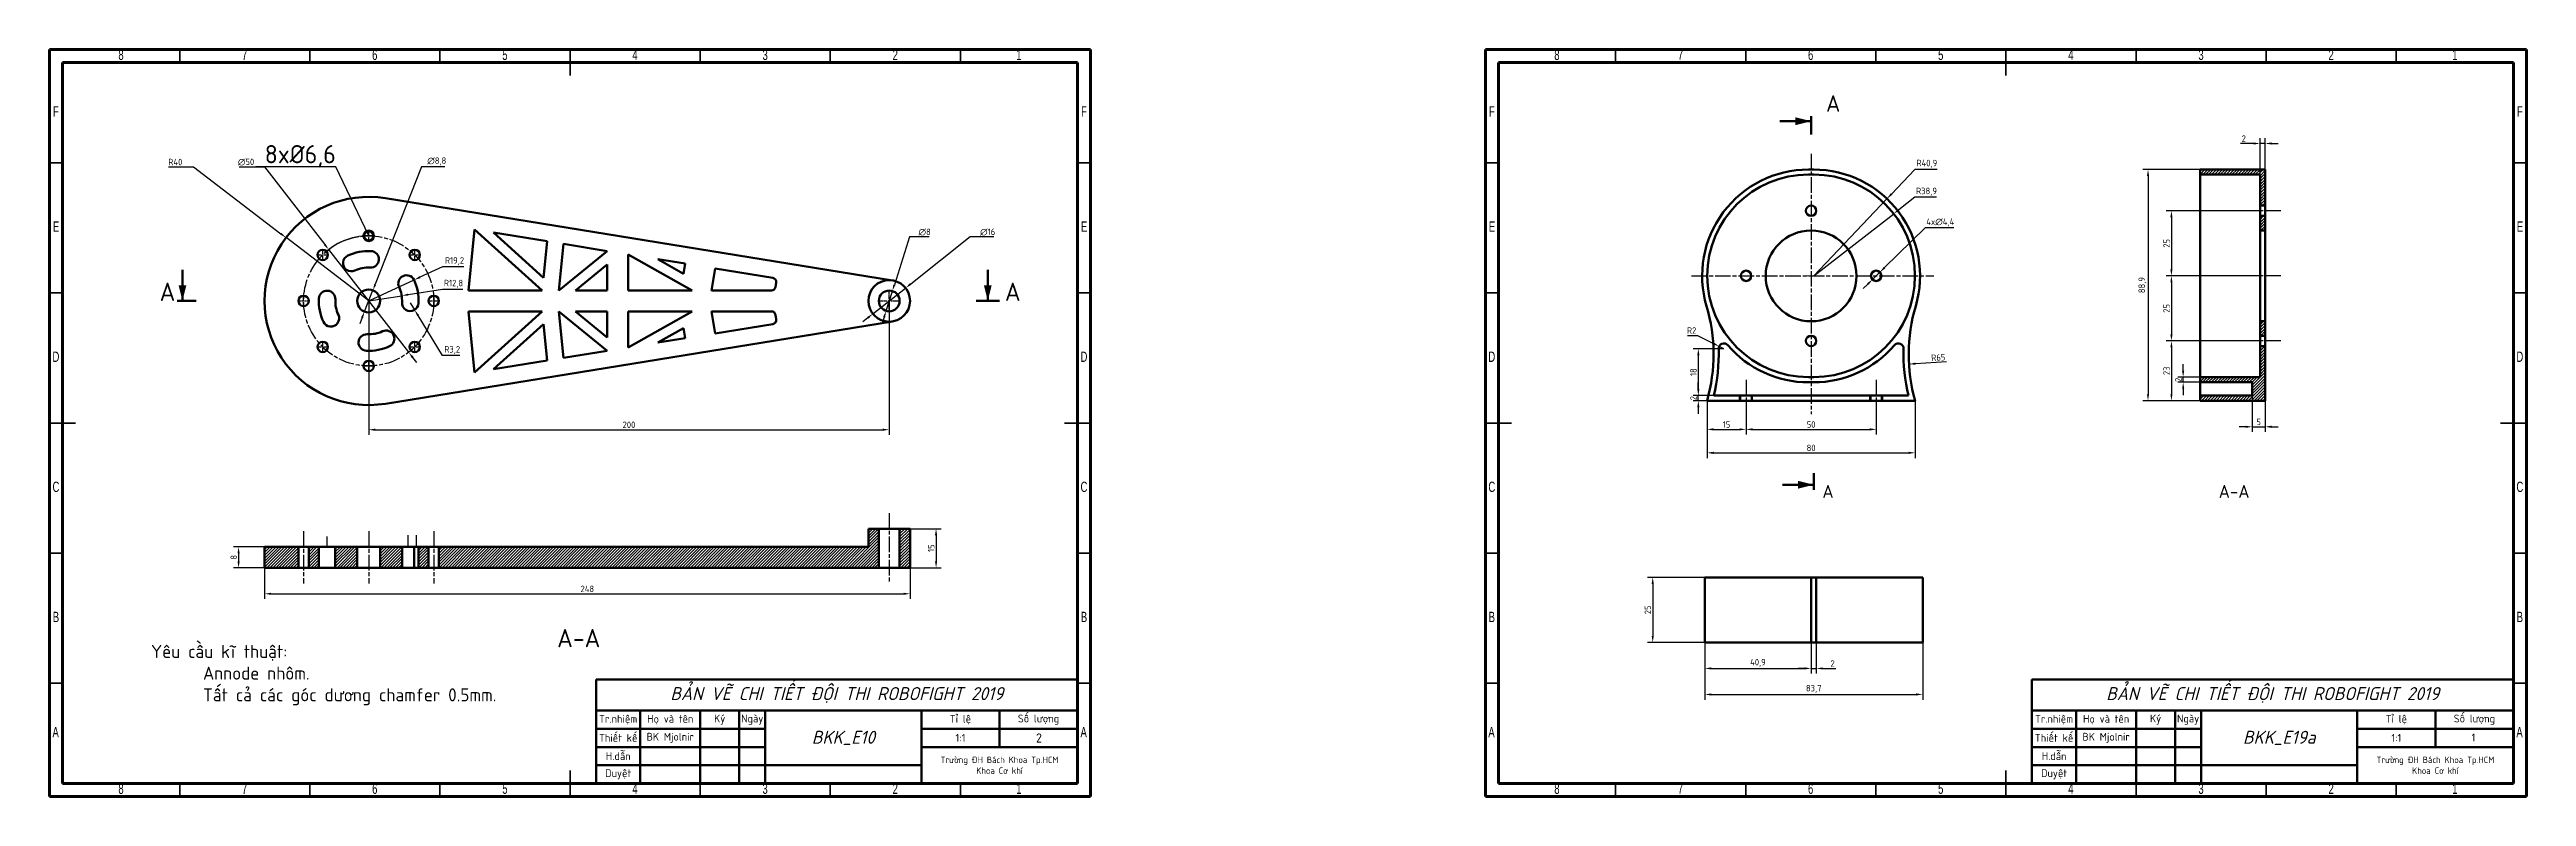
# Model space of a CAD drawing. Header units: millimetres. Extents: x -1615 to 4166, y 5 to 3174.
# Drawn here: x 999 to 1951, y 389 to 676 of the extents above; entities that cross this region are included whole.
import ezdxf
from ezdxf import colors
from ezdxf.entities.mleader import LeaderData, LeaderLine
from ezdxf.math import Vec2, Vec3

# ---------------------------------------------------------------- set-up
doc = ezdxf.new("R2010")
doc.units = ezdxf.units.MM
doc.header["$LTSCALE"] = 0.25
doc.header["$PDSIZE"] = -1
for name, pattern in [('ACAD_ISO02W100', [15, 12, -3]), ('ACAD_ISO08W100', [36, 24, -3, 6, -3]), ('CENTER2', [1.125, 0.75, -0.125, 0.125, -0.125])]:
    doc.linetypes.add(name, pattern=pattern)
doc.layers.get('0').update_dxf_attribs({"lineweight": 50})
for name, color, linetype, lineweight in [('duong tam', 2, 'ACAD_ISO08W100', 25), ('Hatch', 5, 'Continuous', 25), ('kich thuoc', 1, 'Continuous', 25), ('Net dam', 7, 'Continuous', 50), ('netdut', 6, 'ACAD_ISO02W100', 25), ('van ban', 7, 'Continuous', 25)]:
    doc.layers.add(name, color=color, linetype=linetype, lineweight=lineweight)
doc.styles.add('SLDTEXTSTYLE0', font='TXT', dxfattribs={"width": 0.686449})
doc.styles.get("Standard").update_dxf_attribs({"font": ''})
doc.styles.add('tieng viet', font='')
doc.styles.get('Standard').set_extended_font_data('TCVN 7284')
doc.styles.get('tieng viet').set_extended_font_data('TCVN 7284')
doc.dimstyles.new('Ratio 1', dxfattribs={"dimtxt": 2.5, "dimasz": 2.5, "dimexe": 2, "dimexo": 0, "dimtad": 1, "dimtoh": 1, "dimdec": 1, "dimzin": 9, "dimtxsty": 'Standard', "dimcen": 2.5, "dimazin": 0, "dimtfac": 1, "dimtdec": 1, "dimtmove": 0, "dimatfit": 3, "dimfxl": 1, "dimtzin": 1, "dimarcsym": 0})

msp = doc.modelspace()

# ---------------------------------------------------------------- texts
at = {"color": 7, "linetype": 'Continuous', "lineweight": 0, "char_height": 3.969, "attachment_point": 2, "style": 'SLDTEXTSTYLE0'}
for s, insert in [('8', (1026.839, 675.831)), ('7', (1074.339, 675.831)), ('6', (1124.339, 675.831)), ('5', (1174.339, 675.831)), ('4', (1224.339, 675.831)), ('3', (1274.339, 675.831)), ('2', (1324.339, 675.831)), ('1', (1371.839, 675.831)), ('8', (1578.545, 675.831)), ('7', (1626.045, 675.831)), ('6', (1676.045, 675.831)), ('5', (1726.045, 675.831)), ('4', (1776.045, 675.831)), ('3', (1826.045, 675.831)), ('2', (1876.045, 675.831)), ('1', (1923.545, 675.831)), ('F', (1001.837, 654.081)), ('F', (1396.837, 654.081)), ('F', (1553.542, 654.081)), ('F', (1948.542, 654.081)), ('E', (1001.887, 609.831)), ('E', (1396.887, 609.831)), ('E', (1553.592, 609.831)), ('E', (1948.592, 609.831)), ('D', (1001.832, 559.831)), ('D', (1396.832, 559.831)), ('D', (1553.537, 559.831)), ('D', (1948.537, 559.831)), ('C', (1001.838, 509.831)), ('C', (1396.838, 509.831)), ('C', (1553.543, 509.831)), ('C', (1948.543, 509.831)), ('B', (1001.85, 459.831)), ('B', (1396.85, 459.831)), ('B', (1553.555, 459.831)), ('B', (1948.555, 459.831)), ('A', (1001.719, 415.581)), ('A', (1396.719, 415.581)), ('A', (1553.424, 415.581)), ('A', (1948.424, 415.581)), ('8', (1026.839, 393.831)), ('7', (1074.339, 393.831)), ('6', (1124.339, 393.831)), ('5', (1174.339, 393.831)), ('4', (1224.339, 393.831)), ('3', (1274.339, 393.831)), ('2', (1324.339, 393.831)), ('1', (1371.839, 393.831)), ('8', (1578.545, 393.831)), ('7', (1626.045, 393.831)), ('6', (1676.045, 393.831)), ('5', (1726.045, 393.831)), ('4', (1776.045, 393.831)), ('3', (1826.045, 393.831)), ('2', (1876.045, 393.831)), ('1', (1923.545, 393.831))]:
    msp.add_mtext(s, dxfattribs=dict(at, insert=insert))
at = {"layer": 'Net dam', "attachment_point": 1, "style": 'tieng viet'}
for insert, char_height in [((1681.967, 658.346), 6.35), ((1366.469, 586.286), 7), ((1680.566, 508.597), 5)]:
    msp.add_mtext('A', dxfattribs=dict(at, insert=insert, char_height=char_height))
at = {"layer": 'van ban', "insert": (1041.686, 586.286), "char_height": 7, "attachment_point": 1, "style": 'tieng viet'}
msp.add_mtext('A', dxfattribs=at)
at = {"layer": 'van ban', "attachment_point": 1}
for s, width, insert, char_height in [('A-A', 38.25385, (1832.847, 508.597), 5), ('Yêu cầu kĩ thuật:\\P^IAnnode nhôm.\\P^ITất cả các góc dương chamfer 0.5mm.^I', 154.33451, (1038.372, 447.087), 5), ('A-A', 66.52979, (1194.429, 453.215), 7), ('2', 30, (1378.399, 413.094), 3.5), ('1', 30, (1930.003, 413.028), 3)]:
    msp.add_mtext_dynamic_manual_height_columns(s, width=width, gutter_width=17.5, heights=[0], dxfattribs=dict(at, insert=insert, char_height=char_height))
at = {"layer": 'van ban', "attachment_point": 5, "style": 'tieng viet'}
for s, width, insert, char_height in [('{\\fTCVN 7284|b0|i1|c0|p34;BẢN VẼ CHI TIẾT ĐỘI THI ROBOFIGHT 2019}', 185, (1301.879, 427.863), 5), ('{\\fTCVN 7284|b0|i1|c0|p34;BẢN VẼ CHI TIẾT ĐỘI THI ROBOFIGHT 2019}', 185, (1853.584, 427.863), 5), ('Tr.nhiệm', 17, (1217.879, 418.363), 3), ('Họ và tên', 23, (1237.879, 418.363), 3), ('Ký', 15, (1256.879, 418.363), 3), ('Ngày', 10, (1269.379, 418.363), 3), ('Tỉ lệ', 30, (1349.379, 418.363), 3), ('Số lượng', 30, (1379.379, 418.363), 3), ('Tr.nhiệm', 17, (1769.584, 418.363), 3), ('Họ và tên', 23, (1789.584, 418.363), 3), ('Ký', 15, (1808.584, 418.363), 3), ('Ngày', 10, (1821.084, 418.363), 3), ('Tỉ lệ', 30, (1901.084, 418.363), 3), ('Số lượng', 30, (1931.084, 418.363), 3), ('Thiết kế', 17, (1217.879, 411.363), 3), ('BK Mjolnir', 23, (1237.879, 411.363), 3), ('{\\fTCVN 7284|b0|i1|c0|p34;BKK_E10}', 60, (1304.379, 411.363), 5), ('1:1', 30, (1349.379, 411.363), 3), ('Thiết kế', 17, (1769.584, 411.363), 3), ('BK Mjolnir', 23, (1789.584, 411.363), 3), ('{\\fTCVN 7284|b0|i1|c0|p34;BKK_E19a}', 60, (1856.084, 411.363), 5), ('1:1', 30, (1901.084, 411.363), 3), ('H.dẫn', 17, (1217.879, 404.363), 3), ('\\pxsm1;Trường ĐH Bách Khoa Tp.HCM\\PKhoa Cơ khí', 60, (1364.379, 400.863), 2.5), ('H.dẫn', 17, (1769.584, 404.363), 3), ('\\pxsm1;Trường ĐH Bách Khoa Tp.HCM\\PKhoa Cơ khí', 60, (1916.084, 400.863), 2.5), ('Duyệt', 17, (1217.879, 397.363), 3), ('Duyệt', 17, (1769.584, 397.363), 3)]:
    msp.add_mtext_dynamic_manual_height_columns(s, width=width, gutter_width=12.5, heights=[0], dxfattribs=dict(at, insert=insert, char_height=char_height))

# ---------------------------------------------------------------- blocks, each defined once
blk = doc.blocks.new('*U608')
at = {"layer": 'duong tam', "color": 0, "linetype": 'CENTER2', "transparency": 16777216}
for p, q in [((-2.12, 0), (-0.4, 0)), ((0, 0.4), (0, 2.12)), ((0.4, 0), (2.12, 0)), ((0, -2.12), (0, -0.4))]:
    blk.add_line(p, q, dxfattribs=at)
at = {"layer": 'duong tam', "color": 0, "linetype": 'Continuous', "transparency": 16777216}
for p, q in [((-0.2, 0), (0.2, 0)), ((0, -0.2), (0, 0.2))]:
    blk.add_line(p, q, dxfattribs=at)
blk = doc.blocks.new('*U609')
at = {"layer": 'duong tam', "color": 0, "linetype": 'CENTER2', "transparency": 16777216}
for p, q in [((-2.12, 0), (-0.4, 0)), ((0, 0.4), (0, 2.12)), ((0.4, 0), (2.12, 0)), ((0, -2.12), (0, -0.4))]:
    blk.add_line(p, q, dxfattribs=at)
at = {"layer": 'duong tam', "color": 0, "linetype": 'Continuous', "transparency": 16777216}
for p, q in [((-0.2, 0), (0.2, 0)), ((0, -0.2), (0, 0.2))]:
    blk.add_line(p, q, dxfattribs=at)
blk = doc.blocks.new('*U610')
at = {"layer": 'duong tam', "color": 0, "linetype": 'CENTER2', "transparency": 16777216}
for p, q in [((-2.12, 0), (-0.4, 0)), ((0, 0.4), (0, 2.12)), ((0.4, 0), (2.12, 0)), ((0, -2.12), (0, -0.4))]:
    blk.add_line(p, q, dxfattribs=at)
at = {"layer": 'duong tam', "color": 0, "linetype": 'Continuous', "transparency": 16777216}
for p, q in [((-0.2, 0), (0.2, 0)), ((0, -0.2), (0, 0.2))]:
    blk.add_line(p, q, dxfattribs=at)
blk = doc.blocks.new('*U611')
at = {"layer": 'duong tam', "color": 0, "linetype": 'CENTER2', "transparency": 16777216}
for p, q in [((-2.12, 0), (-0.4, 0)), ((0, 0.4), (0, 2.12)), ((0.4, 0), (2.12, 0)), ((0, -2.12), (0, -0.4))]:
    blk.add_line(p, q, dxfattribs=at)
at = {"layer": 'duong tam', "color": 0, "linetype": 'Continuous', "transparency": 16777216}
for p, q in [((-0.2, 0), (0.2, 0)), ((0, -0.2), (0, 0.2))]:
    blk.add_line(p, q, dxfattribs=at)
blk = doc.blocks.new('*U612')
at = {"layer": 'duong tam', "color": 0, "linetype": 'CENTER2', "transparency": 16777216}
for p, q in [((-2.12, 0), (-0.4, 0)), ((0, 0.4), (0, 2.12)), ((0.4, 0), (2.12, 0)), ((0, -2.12), (0, -0.4))]:
    blk.add_line(p, q, dxfattribs=at)
at = {"layer": 'duong tam', "color": 0, "linetype": 'Continuous', "transparency": 16777216}
for p, q in [((-0.2, 0), (0.2, 0)), ((0, -0.2), (0, 0.2))]:
    blk.add_line(p, q, dxfattribs=at)
blk = doc.blocks.new('*U613')
at = {"layer": 'duong tam', "color": 0, "linetype": 'CENTER2', "transparency": 16777216}
for p, q in [((-2.12, 0), (-0.4, 0)), ((0, 0.4), (0, 2.12)), ((0.4, 0), (2.12, 0)), ((0, -2.12), (0, -0.4))]:
    blk.add_line(p, q, dxfattribs=at)
at = {"layer": 'duong tam', "color": 0, "linetype": 'Continuous', "transparency": 16777216}
for p, q in [((-0.2, 0), (0.2, 0)), ((0, -0.2), (0, 0.2))]:
    blk.add_line(p, q, dxfattribs=at)
blk = doc.blocks.new('*U614')
at = {"layer": 'duong tam', "color": 0, "linetype": 'CENTER2', "transparency": 16777216}
for p, q in [((-4.12, 0), (-0.8, 0)), ((0, 0.8), (0, 4.12)), ((0.8, 0), (4.12, 0)), ((0, -4.12), (0, -0.8))]:
    blk.add_line(p, q, dxfattribs=at)
at = {"layer": 'duong tam', "color": 0, "linetype": 'Continuous', "transparency": 16777216}
for p, q in [((-0.4, 0), (0.4, 0)), ((0, -0.4), (0, 0.4))]:
    blk.add_line(p, q, dxfattribs=at)
blk = doc.blocks.new('*U615')
at = {"layer": 'duong tam', "color": 0, "linetype": 'CENTER2', "transparency": 16777216}
for p, q in [((-2.12, 0), (-0.4, 0)), ((0, 0.4), (0, 2.12)), ((0.4, 0), (2.12, 0)), ((0, -2.12), (0, -0.4))]:
    blk.add_line(p, q, dxfattribs=at)
at = {"layer": 'duong tam', "color": 0, "linetype": 'Continuous', "transparency": 16777216}
for p, q in [((-0.2, 0), (0.2, 0)), ((0, -0.2), (0, 0.2))]:
    blk.add_line(p, q, dxfattribs=at)
blk = doc.blocks.new('*U616')
at = {"layer": 'duong tam', "color": 0, "linetype": 'CENTER2', "transparency": 16777216}
for p, q in [((-2.12, 0), (-0.4, 0)), ((0, 0.4), (0, 2.12)), ((0.4, 0), (2.12, 0)), ((0, -2.12), (0, -0.4))]:
    blk.add_line(p, q, dxfattribs=at)
at = {"layer": 'duong tam', "color": 0, "linetype": 'Continuous', "transparency": 16777216}
for p, q in [((-0.2, 0), (0.2, 0)), ((0, -0.2), (0, 0.2))]:
    blk.add_line(p, q, dxfattribs=at)
blk = doc.blocks.new('*D617')
at = {"layer": 'Defpoints', "color": 0, "transparency": 16777216}
for p in [(1082.01, 476.75), (1330.01, 476.75), (1330.01, 466.75)]:
    blk.add_point(p, dxfattribs=at)
at = {"layer": 'kich thuoc', "color": 0, "lineweight": -2, "transparency": 16777216}
for p, q in [((1082.01, 476.75), (1082.01, 464.75)), ((1330.01, 476.75), (1330.01, 464.75)), ((1084.51, 466.75), (1327.51, 466.75))]:
    blk.add_line(p, q, dxfattribs=at)
at = {"layer": 'kich thuoc', "color": 0, "transparency": 16777216}
for points in [[(1084.51, 467.17), (1084.51, 466.33), (1082.01, 466.75)], [(1327.51, 467.17), (1327.51, 466.33), (1330.01, 466.75)]]:
    blk.add_solid(points, dxfattribs=at)
at = {"layer": 'kich thuoc', "color": 0, "transparency": 16777216, "insert": (1206.01, 468.63), "char_height": 2.5, "attachment_point": 5}
blk.add_mtext('248', dxfattribs=at)
blk = doc.blocks.new('*D618')
at = {"layer": 'Defpoints', "color": 0, "transparency": 16777216}
for p in [(1072.01, 476.75), (1082.01, 484.75), (1082.01, 476.75)]:
    blk.add_point(p, dxfattribs=at)
at = {"layer": 'kich thuoc', "color": 0, "lineweight": -2, "transparency": 16777216}
for p, q in [((1082.01, 484.75), (1070.01, 484.75)), ((1082.01, 476.75), (1070.01, 476.75)), ((1072.01, 482.25), (1072.01, 479.25))]:
    blk.add_line(p, q, dxfattribs=at)
at = {"layer": 'kich thuoc', "color": 0, "transparency": 16777216}
for points in [[(1071.59, 482.25), (1072.43, 482.25), (1072.01, 484.75)], [(1071.59, 479.25), (1072.43, 479.25), (1072.01, 476.75)]]:
    blk.add_solid(points, dxfattribs=at)
at = {"layer": 'kich thuoc', "color": 0, "transparency": 16777216, "insert": (1070.14, 480.75), "char_height": 2.5, "attachment_point": 5, "rotation": 90}
blk.add_mtext('8', dxfattribs=at)
blk = doc.blocks.new('*D619')
at = {"layer": 'Defpoints', "color": 0, "transparency": 16777216}
for p in [(1330.01, 491.75), (1330.01, 476.75), (1340.01, 476.75)]:
    blk.add_point(p, dxfattribs=at)
at = {"layer": 'kich thuoc', "color": 0, "lineweight": -2, "transparency": 16777216}
for p, q in [((1330.01, 491.75), (1342.01, 491.75)), ((1340.01, 489.25), (1340.01, 479.25)), ((1330.01, 476.75), (1342.01, 476.75))]:
    blk.add_line(p, q, dxfattribs=at)
at = {"layer": 'kich thuoc', "color": 0, "transparency": 16777216}
for points in [[(1339.59, 489.25), (1340.43, 489.25), (1340.01, 491.75)], [(1339.59, 479.25), (1340.43, 479.25), (1340.01, 476.75)]]:
    blk.add_solid(points, dxfattribs=at)
at = {"layer": 'kich thuoc', "color": 0, "transparency": 16777216, "insert": (1338.14, 484.25), "char_height": 2.5, "attachment_point": 5, "rotation": 90}
blk.add_mtext('15', dxfattribs=at)
blk = doc.blocks.new('*D620')
at = {"layer": 'Defpoints', "color": 0, "transparency": 16777216}
for p in [(1323.22, 583.1), (1320.8, 575.47)]:
    blk.add_point(p, dxfattribs=at)
at = {"layer": 'kich thuoc', "color": 0, "lineweight": -2, "transparency": 16777216}
for p, q in [((1329.81, 603.87), (1323.98, 585.48)), ((1337.38, 603.87), (1329.81, 603.87)), ((1320.8, 575.47), (1323.22, 583.1)), ((1320.04, 573.09), (1319.29, 570.71))]:
    blk.add_line(p, q, dxfattribs=at)
at = {"layer": 'kich thuoc', "color": 0, "transparency": 16777216}
for points in [[(1323.58, 585.61), (1324.37, 585.36), (1323.22, 583.1)], [(1319.65, 573.22), (1320.44, 572.96), (1320.8, 575.47)]]:
    blk.add_solid(points, dxfattribs=at)
at = {"layer": 'kich thuoc', "color": 0, "transparency": 16777216, "insert": (1335.63, 605.74), "char_height": 2.5, "attachment_point": 5}
blk.add_mtext('∅8', dxfattribs=at)
blk = doc.blocks.new('*D621')
at = {"layer": 'Defpoints', "color": 0, "transparency": 16777216}
for p in [(1328.29, 584.24), (1315.73, 574.33)]:
    blk.add_point(p, dxfattribs=at)
at = {"layer": 'kich thuoc', "color": 0, "lineweight": -2, "transparency": 16777216}
for p, q in [((1353.14, 603.87), (1330.25, 585.79)), ((1362.2, 603.87), (1353.14, 603.87)), ((1315.73, 574.33), (1328.29, 584.24)), ((1313.77, 572.78), (1311.81, 571.23))]:
    blk.add_line(p, q, dxfattribs=at)
at = {"layer": 'kich thuoc', "color": 0, "transparency": 16777216}
for points in [[(1329.99, 586.12), (1330.51, 585.47), (1328.29, 584.24)], [(1313.51, 573.11), (1314.03, 572.45), (1315.73, 574.33)]]:
    blk.add_solid(points, dxfattribs=at)
at = {"layer": 'kich thuoc', "color": 0, "transparency": 16777216, "insert": (1359.83, 605.74), "char_height": 2.5, "attachment_point": 5}
blk.add_mtext('∅16', dxfattribs=at)
blk = doc.blocks.new('*D622')
at = {"layer": 'Defpoints', "color": 0, "transparency": 16777216}
for p in [(1123.63, 583.38), (1120.39, 575.19)]:
    blk.add_point(p, dxfattribs=at)
at = {"layer": 'kich thuoc', "color": 0, "lineweight": -2, "transparency": 16777216}
for p, q in [((1142.35, 630.78), (1124.55, 585.7)), ((1151.22, 630.78), (1142.35, 630.78)), ((1120.39, 575.19), (1123.63, 583.38)), ((1119.48, 572.87), (1118.56, 570.54))]:
    blk.add_line(p, q, dxfattribs=at)
at = {"layer": 'kich thuoc', "color": 0, "transparency": 16777216}
for points in [[(1124.16, 585.86), (1124.93, 585.55), (1123.63, 583.38)], [(1119.09, 573.02), (1119.86, 572.72), (1120.39, 575.19)]]:
    blk.add_solid(points, dxfattribs=at)
at = {"layer": 'kich thuoc', "color": 0, "transparency": 16777216, "insert": (1148.16, 632.9), "char_height": 2.5, "attachment_point": 5}
blk.add_mtext('∅8,8', dxfattribs=at)
blk = doc.blocks.new('_DotSmall')
at = {"color": 0, "linetype": 'ByBlock', "const_width": 0.5}
blk.add_lwpolyline([(-0.0625, 0, 1), (0.0625, 0, 1)], format="xyb", close=True, dxfattribs=at)
blk = doc.blocks.new('*D623')
at = {"layer": 'Defpoints', "color": 0, "transparency": 16777216}
for p in [(1106.65, 599.01), (1137.37, 559.56)]:
    blk.add_point(p, dxfattribs=at)
at = {"layer": 'kich thuoc', "color": 0, "lineweight": -2, "transparency": 16777216}
for p, q in [((1072.26, 630.78), (1081.92, 630.78)), ((1081.92, 630.78), (1105.12, 600.99)), ((1137.37, 559.56), (1106.65, 599.01)), ((1138.9, 557.59), (1140.44, 555.61))]:
    blk.add_line(p, q, dxfattribs=at)
blk.add_arc((1122.01, 579.29), 25, 87.36256, 132.4851, dxfattribs=at)
at = {"layer": 'kich thuoc', "color": 0, "transparency": 16777216}
for points in [[(1105.45, 601.24), (1104.79, 600.73), (1106.65, 599.01)], [(1139.23, 557.84), (1138.57, 557.33), (1137.37, 559.56)]]:
    blk.add_solid(points, dxfattribs=at)
at = {"layer": 'kich thuoc', "color": 0, "transparency": 16777216, "insert": (1074.89, 632.65), "char_height": 2.5, "attachment_point": 5}
blk.add_mtext('∅50', dxfattribs=at)
blk = doc.blocks.new('*D624')
at = {"layer": 'Defpoints', "color": 0, "transparency": 16777216}
for p in [(1090.25, 603.6), (1122.01, 579.29)]:
    blk.add_point(p, dxfattribs=at)
at = {"layer": 'kich thuoc', "color": 0, "lineweight": -2, "transparency": 16777216}
for p, q in [((1045.08, 630.78), (1054.74, 630.78)), ((1054.74, 630.78), (1088.26, 605.12)), ((1122.01, 579.29), (1090.25, 603.6))]:
    blk.add_line(p, q, dxfattribs=at)
at = {"layer": 'kich thuoc', "color": 0, "transparency": 16777216}
blk.add_solid([(1088.52, 605.45), (1088.01, 604.79), (1090.25, 603.6)], dxfattribs=at)
at = {"layer": 'kich thuoc', "color": 0, "transparency": 16777216, "insert": (1047.71, 632.65), "char_height": 2.5, "attachment_point": 5}
blk.add_mtext('R40', dxfattribs=at)
blk = doc.blocks.new('*D790')
at = {"layer": 'Defpoints', "color": 0, "transparency": 16777216}
for p in [(1122.01, 579.29), (1322.01, 579.29), (1322.01, 529.8)]:
    blk.add_point(p, dxfattribs=at)
at = {"layer": 'kich thuoc', "color": 0, "lineweight": -2, "transparency": 16777216}
for p, q in [((1122.01, 579.29), (1122.01, 527.8)), ((1322.01, 579.29), (1322.01, 527.8)), ((1124.51, 529.8), (1319.51, 529.8))]:
    blk.add_line(p, q, dxfattribs=at)
at = {"layer": 'kich thuoc', "color": 0, "transparency": 16777216}
for points in [[(1124.51, 530.22), (1124.51, 529.38), (1122.01, 529.8)], [(1319.51, 530.22), (1319.51, 529.38), (1322.01, 529.8)]]:
    blk.add_solid(points, dxfattribs=at)
at = {"layer": 'kich thuoc', "color": 0, "transparency": 16777216, "insert": (1222.01, 531.68), "char_height": 2.5, "attachment_point": 5}
blk.add_mtext('200', dxfattribs=at)
blk = doc.blocks.new('*D810')
at = {"layer": 'Defpoints', "color": 0, "transparency": 16777216}
for p in [(1137.99, 578.55), (1139.65, 575.84)]:
    blk.add_point(p, dxfattribs=at)
at = {"layer": 'kich thuoc', "color": 0, "lineweight": -2, "transparency": 16777216}
for p, q in [((1137.99, 578.55), (1139.65, 575.84)), ((1150.4, 558.26), (1140.96, 573.71)), ((1157.03, 558.26), (1150.4, 558.26))]:
    blk.add_line(p, q, dxfattribs=at)
at = {"layer": 'kich thuoc', "color": 0, "transparency": 16777216}
blk.add_solid([(1141.31, 573.92), (1140.6, 573.49), (1139.65, 575.84)], dxfattribs=at)
at = {"layer": 'kich thuoc', "color": 0, "transparency": 16777216, "insert": (1154.09, 560.39), "char_height": 2.5, "attachment_point": 5}
blk.add_mtext('R3,2', dxfattribs=at)
blk = doc.blocks.new('*D811')
at = {"layer": 'Defpoints', "color": 0, "transparency": 16777216}
for p in [(1134.68, 581.27), (1122.01, 579.29)]:
    blk.add_point(p, dxfattribs=at)
at = {"layer": 'kich thuoc', "color": 0, "lineweight": -2, "transparency": 16777216}
for p, q in [((1122.01, 579.29), (1134.68, 581.27)), ((1150.4, 583.73), (1137.15, 581.66)), ((1158.15, 583.73), (1150.4, 583.73))]:
    blk.add_line(p, q, dxfattribs=at)
at = {"layer": 'kich thuoc', "color": 0, "transparency": 16777216}
blk.add_solid([(1137.08, 582.07), (1137.21, 581.25), (1134.68, 581.27)], dxfattribs=at)
at = {"layer": 'kich thuoc', "color": 0, "transparency": 16777216, "insert": (1154.59, 585.86), "char_height": 2.5, "attachment_point": 5}
blk.add_mtext('R12,8', dxfattribs=at)
blk = doc.blocks.new('*D812')
at = {"layer": 'Defpoints', "color": 0, "transparency": 16777216}
for p in [(1139.42, 587.33), (1122.01, 579.29)]:
    blk.add_point(p, dxfattribs=at)
at = {"layer": 'kich thuoc', "color": 0, "lineweight": -2, "transparency": 16777216}
for p, q in [((1150.4, 592.4), (1141.69, 588.38)), ((1158.53, 592.4), (1150.4, 592.4)), ((1122.01, 579.29), (1139.42, 587.33))]:
    blk.add_line(p, q, dxfattribs=at)
blk.add_arc((1122.01, 579.29), 19.18, 24.68319, 30.77182, dxfattribs=at)
at = {"layer": 'kich thuoc', "color": 0, "transparency": 16777216}
blk.add_solid([(1141.52, 588.76), (1141.87, 588), (1139.42, 587.33)], dxfattribs=at)
at = {"layer": 'kich thuoc', "color": 0, "transparency": 16777216, "insert": (1154.97, 594.53), "char_height": 2.5, "attachment_point": 5}
blk.add_mtext('R19,2', dxfattribs=at)
blk = doc.blocks.new('SW_CENTERMARKSYMBOL_0')
at = {"color": 0, "linetype": 'Continuous', "lineweight": 0}
for p, q in [((-1, 0), (-1.5, 0)), ((0, 0), (-1, 0)), ((0, 1), (0, 1.5)), ((0, 0), (0, 1)), ((0, 0), (0, -1)), ((0, 0), (1, 0)), ((1, 0), (1.5, 0)), ((0, -1), (0, -1.5))]:
    blk.add_line(p, q, dxfattribs=at)
blk = doc.blocks.new('*D889')
at = {"layer": 'Defpoints', "color": 0, "transparency": 16777216}
for p in [(1705.37, 618.54), (1677.23, 588.92)]:
    blk.add_point(p, dxfattribs=at)
at = {"layer": 'kich thuoc', "color": 0, "lineweight": -2, "transparency": 16777216}
for p, q in [((1716.12, 629.85), (1707.09, 620.36)), ((1724.62, 629.85), (1716.12, 629.85)), ((1677.23, 588.92), (1705.37, 618.54))]:
    blk.add_line(p, q, dxfattribs=at)
at = {"layer": 'kich thuoc', "color": 0, "transparency": 16777216}
blk.add_solid([(1706.79, 620.64), (1707.4, 620.07), (1705.37, 618.54)], dxfattribs=at)
at = {"layer": 'kich thuoc', "color": 0, "transparency": 16777216, "insert": (1720.68, 631.98), "char_height": 2.5, "attachment_point": 5}
blk.add_mtext('R40,9', dxfattribs=at)
blk = doc.blocks.new('*D890')
at = {"layer": 'Defpoints', "color": 0, "transparency": 16777216}
for p in [(1707.96, 612.79), (1677.23, 588.92)]:
    blk.add_point(p, dxfattribs=at)
at = {"layer": 'kich thuoc', "color": 0, "lineweight": -2, "transparency": 16777216}
for p, q in [((1716.12, 619.13), (1709.93, 614.33)), ((1724.37, 619.13), (1716.12, 619.13)), ((1677.23, 588.92), (1707.96, 612.79))]:
    blk.add_line(p, q, dxfattribs=at)
at = {"layer": 'kich thuoc', "color": 0, "transparency": 16777216}
blk.add_solid([(1709.68, 614.65), (1710.19, 614), (1707.96, 612.79)], dxfattribs=at)
at = {"layer": 'kich thuoc', "color": 0, "transparency": 16777216, "insert": (1720.55, 621.25), "char_height": 2.5, "attachment_point": 5}
blk.add_mtext('R38,9', dxfattribs=at)
blk = doc.blocks.new('*D891')
at = {"layer": 'Defpoints', "color": 0, "transparency": 16777216}
for p in [(1702.66, 590.32), (1699.8, 587.52)]:
    blk.add_point(p, dxfattribs=at)
at = {"layer": 'kich thuoc', "color": 0, "lineweight": -2, "transparency": 16777216}
for p, q in [((1720.04, 607.33), (1704.44, 592.07)), ((1731.04, 607.33), (1720.04, 607.33)), ((1699.8, 587.52), (1702.66, 590.32)), ((1698.01, 585.77), (1696.22, 584.02))]:
    blk.add_line(p, q, dxfattribs=at)
at = {"layer": 'kich thuoc', "color": 0, "transparency": 16777216}
for points in [[(1704.15, 592.37), (1704.74, 591.77), (1702.66, 590.32)], [(1697.72, 586.07), (1698.3, 585.48), (1699.8, 587.52)]]:
    blk.add_solid(points, dxfattribs=at)
at = {"layer": 'kich thuoc', "color": 0, "transparency": 16777216, "insert": (1725.86, 609.46), "char_height": 2.5, "attachment_point": 5}
blk.add_mtext('4x∅4,4', dxfattribs=at)
blk = doc.blocks.new('*D892')
at = {"layer": 'Defpoints', "color": 0, "transparency": 16777216}
for p in [(1636.23, 540.92), (1716.23, 540.92), (1716.23, 520.92)]:
    blk.add_point(p, dxfattribs=at)
at = {"layer": 'kich thuoc', "color": 0, "lineweight": -2, "transparency": 16777216}
for p, q in [((1636.23, 540.92), (1636.23, 518.92)), ((1716.23, 540.92), (1716.23, 518.92)), ((1638.73, 520.92), (1713.73, 520.92))]:
    blk.add_line(p, q, dxfattribs=at)
at = {"layer": 'kich thuoc', "color": 0, "transparency": 16777216}
for points in [[(1638.73, 521.34), (1638.73, 520.5), (1636.23, 520.92)], [(1713.73, 521.34), (1713.73, 520.5), (1716.23, 520.92)]]:
    blk.add_solid(points, dxfattribs=at)
at = {"layer": 'kich thuoc', "color": 0, "transparency": 16777216, "insert": (1676.23, 522.8), "char_height": 2.5, "attachment_point": 5}
blk.add_mtext('80', dxfattribs=at)
blk = doc.blocks.new('*D893')
at = {"layer": 'Defpoints', "color": 0, "transparency": 16777216}
for p in [(1636.23, 540.92), (1651.23, 540.92), (1651.23, 529.92)]:
    blk.add_point(p, dxfattribs=at)
at = {"layer": 'kich thuoc', "color": 0, "lineweight": -2, "transparency": 16777216}
for p, q in [((1636.23, 540.92), (1636.23, 527.92)), ((1651.23, 540.92), (1651.23, 527.92)), ((1638.73, 529.92), (1648.73, 529.92))]:
    blk.add_line(p, q, dxfattribs=at)
at = {"layer": 'kich thuoc', "color": 0, "transparency": 16777216}
for points in [[(1638.73, 530.34), (1638.73, 529.5), (1636.23, 529.92)], [(1648.73, 530.34), (1648.73, 529.5), (1651.23, 529.92)]]:
    blk.add_solid(points, dxfattribs=at)
at = {"layer": 'kich thuoc', "color": 0, "transparency": 16777216, "insert": (1643.73, 531.8), "char_height": 2.5, "attachment_point": 5}
blk.add_mtext('15', dxfattribs=at)
blk = doc.blocks.new('*D894')
at = {"layer": 'Defpoints', "color": 0, "transparency": 16777216}
for p in [(1825.67, 629.78), (1805.67, 540.92), (1825.67, 540.92)]:
    blk.add_point(p, dxfattribs=at)
at = {"layer": 'kich thuoc', "color": 0, "lineweight": -2, "transparency": 16777216}
for p, q in [((1825.67, 629.78), (1803.67, 629.78)), ((1805.67, 627.28), (1805.67, 543.42)), ((1825.67, 540.92), (1803.67, 540.92))]:
    blk.add_line(p, q, dxfattribs=at)
at = {"layer": 'kich thuoc', "color": 0, "transparency": 16777216}
for points in [[(1805.26, 627.28), (1806.09, 627.28), (1805.67, 629.78)], [(1805.26, 543.42), (1806.09, 543.42), (1805.67, 540.92)]]:
    blk.add_solid(points, dxfattribs=at)
at = {"layer": 'kich thuoc', "color": 0, "transparency": 16777216, "insert": (1803.55, 585.35), "char_height": 2.5, "attachment_point": 5, "rotation": 90}
blk.add_mtext('88,9', dxfattribs=at)
blk = doc.blocks.new('*D895')
at = {"layer": 'Defpoints', "color": 0, "transparency": 16777216}
for p in [(1848.72, 563.92), (1814.67, 540.92), (1825.67, 540.92)]:
    blk.add_point(p, dxfattribs=at)
at = {"layer": 'kich thuoc', "color": 0, "lineweight": -2, "transparency": 16777216}
for p, q in [((1848.72, 563.92), (1812.67, 563.92)), ((1814.67, 561.42), (1814.67, 543.42)), ((1825.67, 540.92), (1812.67, 540.92))]:
    blk.add_line(p, q, dxfattribs=at)
at = {"layer": 'kich thuoc', "color": 0, "transparency": 16777216}
for points in [[(1814.26, 561.42), (1815.09, 561.42), (1814.67, 563.92)], [(1814.26, 543.42), (1815.09, 543.42), (1814.67, 540.92)]]:
    blk.add_solid(points, dxfattribs=at)
at = {"layer": 'kich thuoc', "color": 0, "transparency": 16777216, "insert": (1812.8, 552.42), "char_height": 2.5, "attachment_point": 5, "rotation": 90}
blk.add_mtext('23', dxfattribs=at)
blk = doc.blocks.new('*D896')
at = {"layer": 'Defpoints', "color": 0, "transparency": 16777216}
for p in [(1848.72, 588.92), (1814.67, 563.92), (1848.72, 563.92)]:
    blk.add_point(p, dxfattribs=at)
at = {"layer": 'kich thuoc', "color": 0, "lineweight": -2, "transparency": 16777216}
for p, q in [((1848.72, 588.92), (1812.67, 588.92)), ((1814.67, 586.42), (1814.67, 566.42)), ((1848.72, 563.92), (1812.67, 563.92))]:
    blk.add_line(p, q, dxfattribs=at)
at = {"layer": 'kich thuoc', "color": 0, "transparency": 16777216}
for points in [[(1814.26, 586.42), (1815.09, 586.42), (1814.67, 588.92)], [(1814.26, 566.42), (1815.09, 566.42), (1814.67, 563.92)]]:
    blk.add_solid(points, dxfattribs=at)
at = {"layer": 'kich thuoc', "color": 0, "transparency": 16777216, "insert": (1812.8, 576.42), "char_height": 2.5, "attachment_point": 5, "rotation": 90}
blk.add_mtext('25', dxfattribs=at)
blk = doc.blocks.new('*D897')
at = {"layer": 'Defpoints', "color": 0, "transparency": 16777216}
for p in [(1848.72, 613.92), (1814.67, 588.92), (1848.72, 588.92)]:
    blk.add_point(p, dxfattribs=at)
at = {"layer": 'kich thuoc', "color": 0, "lineweight": -2, "transparency": 16777216}
for p, q in [((1848.72, 613.92), (1812.67, 613.92)), ((1814.67, 611.42), (1814.67, 591.42)), ((1848.72, 588.92), (1812.67, 588.92))]:
    blk.add_line(p, q, dxfattribs=at)
at = {"layer": 'kich thuoc', "color": 0, "transparency": 16777216}
for points in [[(1814.26, 611.42), (1815.09, 611.42), (1814.67, 613.92)], [(1814.26, 591.42), (1815.09, 591.42), (1814.67, 588.92)]]:
    blk.add_solid(points, dxfattribs=at)
at = {"layer": 'kich thuoc', "color": 0, "transparency": 16777216, "insert": (1812.8, 601.42), "char_height": 2.5, "attachment_point": 5, "rotation": 90}
blk.add_mtext('25', dxfattribs=at)
blk = doc.blocks.new('*D898')
at = {"layer": 'Defpoints', "color": 0, "transparency": 16777216}
for p in [(1635.37, 473.06), (1615.37, 448.06), (1635.37, 448.06)]:
    blk.add_point(p, dxfattribs=at)
at = {"layer": 'kich thuoc', "color": 0, "lineweight": -2, "transparency": 16777216}
for p, q in [((1635.37, 473.06), (1613.37, 473.06)), ((1615.37, 470.56), (1615.37, 450.56)), ((1635.37, 448.06), (1613.37, 448.06))]:
    blk.add_line(p, q, dxfattribs=at)
at = {"layer": 'kich thuoc', "color": 0, "transparency": 16777216}
for points in [[(1614.95, 470.56), (1615.78, 470.56), (1615.37, 473.06)], [(1614.95, 450.56), (1615.78, 450.56), (1615.37, 448.06)]]:
    blk.add_solid(points, dxfattribs=at)
at = {"layer": 'kich thuoc', "color": 0, "transparency": 16777216, "insert": (1613.49, 460.56), "char_height": 2.5, "attachment_point": 5, "rotation": 90}
blk.add_mtext('25', dxfattribs=at)
blk = doc.blocks.new('*D899')
at = {"layer": 'Defpoints', "color": 0, "transparency": 16777216}
for p in [(1676.23, 448.06), (1678.23, 448.06), (1678.23, 438.06)]:
    blk.add_point(p, dxfattribs=at)
at = {"layer": 'kich thuoc', "color": 0, "lineweight": -2, "transparency": 16777216}
for p, q in [((1676.23, 448.06), (1676.23, 436.06)), ((1678.23, 448.06), (1678.23, 436.06)), ((1673.73, 438.06), (1671.23, 438.06)), ((1676.23, 438.06), (1678.23, 438.06)), ((1680.73, 438.06), (1685.73, 438.06))]:
    blk.add_line(p, q, dxfattribs=at)
at = {"layer": 'kich thuoc', "color": 0, "transparency": 16777216}
for points in [[(1673.73, 438.48), (1673.73, 437.65), (1676.23, 438.06)], [(1680.73, 438.48), (1680.73, 437.65), (1678.23, 438.06)]]:
    blk.add_solid(points, dxfattribs=at)
at = {"layer": 'kich thuoc', "color": 0, "transparency": 16777216, "insert": (1684.48, 439.94), "char_height": 2.5, "attachment_point": 5}
blk.add_mtext('2', dxfattribs=at)
blk = doc.blocks.new('*D900')
at = {"layer": 'Defpoints', "color": 0, "transparency": 16777216}
for p in [(1635.37, 448.06), (1676.23, 448.06), (1676.23, 438.06)]:
    blk.add_point(p, dxfattribs=at)
at = {"layer": 'kich thuoc', "color": 0, "lineweight": -2, "transparency": 16777216}
for p, q in [((1635.37, 448.06), (1635.37, 436.06)), ((1676.23, 448.06), (1676.23, 436.06)), ((1637.87, 438.06), (1673.73, 438.06))]:
    blk.add_line(p, q, dxfattribs=at)
at = {"layer": 'kich thuoc', "color": 0, "transparency": 16777216}
for points in [[(1637.87, 438.48), (1637.87, 437.65), (1635.37, 438.06)], [(1673.73, 438.48), (1673.73, 437.65), (1676.23, 438.06)]]:
    blk.add_solid(points, dxfattribs=at)
at = {"layer": 'kich thuoc', "color": 0, "transparency": 16777216, "insert": (1655.8, 440.19), "char_height": 2.5, "attachment_point": 5}
blk.add_mtext('40,9', dxfattribs=at)
blk = doc.blocks.new('*D901')
at = {"layer": 'Defpoints', "color": 0, "transparency": 16777216}
for p in [(1635.37, 448.06), (1719.09, 448.06), (1719.09, 428.06)]:
    blk.add_point(p, dxfattribs=at)
at = {"layer": 'kich thuoc', "color": 0, "lineweight": -2, "transparency": 16777216}
for p, q in [((1635.37, 448.06), (1635.37, 426.06)), ((1719.09, 448.06), (1719.09, 426.06)), ((1637.87, 428.06), (1716.59, 428.06))]:
    blk.add_line(p, q, dxfattribs=at)
at = {"layer": 'kich thuoc', "color": 0, "transparency": 16777216}
for points in [[(1637.87, 428.48), (1637.87, 427.65), (1635.37, 428.06)], [(1716.59, 428.48), (1716.59, 427.65), (1719.09, 428.06)]]:
    blk.add_solid(points, dxfattribs=at)
at = {"layer": 'kich thuoc', "color": 0, "transparency": 16777216, "insert": (1677.23, 430.19), "char_height": 2.5, "attachment_point": 5}
blk.add_mtext('83,7', dxfattribs=at)
blk = doc.blocks.new('*D902')
at = {"layer": 'Defpoints', "color": 0, "transparency": 16777216}
for p in [(1640.92, 561.83), (1642.71, 560.93)]:
    blk.add_point(p, dxfattribs=at)
at = {"layer": 'kich thuoc', "color": 0, "lineweight": -2, "transparency": 16777216}
for p, q in [((1628.69, 566.04), (1632.56, 566.04)), ((1632.56, 566.04), (1638.69, 562.95)), ((1642.71, 560.93), (1640.92, 561.83))]:
    blk.add_line(p, q, dxfattribs=at)
at = {"layer": 'kich thuoc', "color": 0, "transparency": 16777216}
blk.add_solid([(1638.87, 563.32), (1638.5, 562.58), (1640.92, 561.83)], dxfattribs=at)
at = {"layer": 'kich thuoc', "color": 0, "transparency": 16777216, "insert": (1630.31, 567.91), "char_height": 2.5, "attachment_point": 5}
blk.add_mtext('R2', dxfattribs=at)
blk = doc.blocks.new('*D903')
at = {"layer": 'Defpoints', "color": 0, "transparency": 16777216}
for p in [(1642.71, 560.93), (1632.89, 542.92), (1642.71, 542.92)]:
    blk.add_point(p, dxfattribs=at)
at = {"layer": 'kich thuoc', "color": 0, "lineweight": -2, "transparency": 16777216}
for p, q in [((1642.71, 560.93), (1630.89, 560.93)), ((1632.89, 558.43), (1632.89, 545.42)), ((1642.71, 542.92), (1630.89, 542.92))]:
    blk.add_line(p, q, dxfattribs=at)
at = {"layer": 'kich thuoc', "color": 0, "transparency": 16777216}
for points in [[(1632.47, 558.43), (1633.31, 558.43), (1632.89, 560.93)], [(1632.47, 545.42), (1633.31, 545.42), (1632.89, 542.92)]]:
    blk.add_solid(points, dxfattribs=at)
at = {"layer": 'kich thuoc', "color": 0, "transparency": 16777216, "insert": (1631.02, 551.92), "char_height": 2.5, "attachment_point": 5, "rotation": 90}
blk.add_mtext('18', dxfattribs=at)
blk = doc.blocks.new('*D904')
at = {"layer": 'Defpoints', "color": 0, "transparency": 16777216}
for p in [(1632.89, 542.92), (1636.8, 542.92), (1636.23, 540.92)]:
    blk.add_point(p, dxfattribs=at)
at = {"layer": 'kich thuoc', "color": 0, "lineweight": -2, "transparency": 16777216}
for p, q in [((1636.8, 542.92), (1630.89, 542.92)), ((1632.89, 545.42), (1632.89, 547.92)), ((1632.89, 540.92), (1632.89, 542.92)), ((1636.23, 540.92), (1630.89, 540.92)), ((1632.89, 538.42), (1632.89, 535.92))]:
    blk.add_line(p, q, dxfattribs=at)
at = {"layer": 'kich thuoc', "color": 0, "transparency": 16777216}
for points in [[(1632.47, 545.42), (1633.31, 545.42), (1632.89, 542.92)], [(1632.47, 538.42), (1633.31, 538.42), (1632.89, 540.92)]]:
    blk.add_solid(points, dxfattribs=at)
at = {"layer": 'kich thuoc', "color": 0, "transparency": 16777216, "insert": (1631.02, 541.92), "char_height": 2.5, "attachment_point": 5, "rotation": 90}
blk.add_mtext('2', dxfattribs=at)
blk = doc.blocks.new('*D905')
at = {"layer": 'Defpoints', "color": 0, "transparency": 16777216}
for p in [(1819.17, 550.01), (1825.67, 550.01), (1825.67, 548.01)]:
    blk.add_point(p, dxfattribs=at)
at = {"layer": 'kich thuoc', "color": 0, "lineweight": -2, "transparency": 16777216}
for p, q in [((1819.17, 552.51), (1819.17, 555.01)), ((1825.67, 550.01), (1817.17, 550.01)), ((1825.67, 548.01), (1817.17, 548.01)), ((1819.17, 548.01), (1819.17, 550.01)), ((1819.17, 545.51), (1819.17, 543.01))]:
    blk.add_line(p, q, dxfattribs=at)
at = {"layer": 'kich thuoc', "color": 0, "transparency": 16777216}
for points in [[(1818.76, 552.51), (1819.59, 552.51), (1819.17, 550.01)], [(1818.76, 545.51), (1819.59, 545.51), (1819.17, 548.01)]]:
    blk.add_solid(points, dxfattribs=at)
at = {"layer": 'kich thuoc', "color": 0, "transparency": 16777216, "insert": (1817.3, 549.01), "char_height": 2.5, "attachment_point": 5, "rotation": 90}
blk.add_mtext('2', dxfattribs=at)
blk = doc.blocks.new('*D906')
at = {"layer": 'Defpoints', "color": 0, "transparency": 16777216}
for p in [(1651.23, 540.92), (1701.23, 540.92), (1701.23, 529.92)]:
    blk.add_point(p, dxfattribs=at)
at = {"layer": 'kich thuoc', "color": 0, "lineweight": -2, "transparency": 16777216}
for p, q in [((1651.23, 540.92), (1651.23, 527.92)), ((1701.23, 540.92), (1701.23, 527.92)), ((1653.73, 529.92), (1698.73, 529.92))]:
    blk.add_line(p, q, dxfattribs=at)
at = {"layer": 'kich thuoc', "color": 0, "transparency": 16777216}
for points in [[(1653.73, 530.34), (1653.73, 529.5), (1651.23, 529.92)], [(1698.73, 530.34), (1698.73, 529.5), (1701.23, 529.92)]]:
    blk.add_solid(points, dxfattribs=at)
at = {"layer": 'kich thuoc', "color": 0, "transparency": 16777216, "insert": (1676.23, 531.8), "char_height": 2.5, "attachment_point": 5}
blk.add_mtext('50', dxfattribs=at)
blk = doc.blocks.new('*D907')
at = {"layer": 'Defpoints', "color": 0, "transparency": 16777216}
for p in [(1848.72, 639.78), (1850.67, 629.78), (1848.72, 627.83)]:
    blk.add_point(p, dxfattribs=at)
at = {"layer": 'kich thuoc', "color": 0, "lineweight": -2, "transparency": 16777216}
for p, q in [((1846.22, 639.78), (1841.22, 639.78)), ((1848.72, 627.83), (1848.72, 641.78)), ((1850.67, 639.78), (1848.72, 639.78)), ((1850.67, 629.78), (1850.67, 641.78)), ((1853.17, 639.78), (1855.67, 639.78))]:
    blk.add_line(p, q, dxfattribs=at)
at = {"layer": 'kich thuoc', "color": 0, "transparency": 16777216}
for points in [[(1846.22, 640.2), (1846.22, 639.37), (1848.72, 639.78)], [(1853.17, 640.2), (1853.17, 639.37), (1850.67, 639.78)]]:
    blk.add_solid(points, dxfattribs=at)
at = {"layer": 'kich thuoc', "color": 0, "transparency": 16777216, "insert": (1842.47, 641.66), "char_height": 2.5, "attachment_point": 5}
blk.add_mtext('2', dxfattribs=at)
blk = doc.blocks.new('*D908')
at = {"layer": 'Defpoints', "color": 0, "transparency": 16777216}
for p in [(1845.67, 542.92), (1850.67, 540.92), (1850.67, 530.92)]:
    blk.add_point(p, dxfattribs=at)
at = {"layer": 'kich thuoc', "color": 0, "lineweight": -2, "transparency": 16777216}
for p, q in [((1845.67, 542.92), (1845.67, 528.92)), ((1850.67, 540.92), (1850.67, 528.92)), ((1843.17, 530.92), (1840.67, 530.92)), ((1845.67, 530.92), (1850.67, 530.92)), ((1853.17, 530.92), (1855.67, 530.92))]:
    blk.add_line(p, q, dxfattribs=at)
at = {"layer": 'kich thuoc', "color": 0, "transparency": 16777216}
for points in [[(1843.17, 531.34), (1843.17, 530.5), (1845.67, 530.92)], [(1853.17, 531.34), (1853.17, 530.5), (1850.67, 530.92)]]:
    blk.add_solid(points, dxfattribs=at)
at = {"layer": 'kich thuoc', "color": 0, "transparency": 16777216, "insert": (1848.17, 532.8), "char_height": 2.5, "attachment_point": 5}
blk.add_mtext('5', dxfattribs=at)
blk = doc.blocks.new('*D912')
at = {"layer": 'Defpoints', "color": 0, "transparency": 16777216}
for p in [(1713.83, 555.02), (1778.72, 558.81)]:
    blk.add_point(p, dxfattribs=at)
at = {"layer": 'kich thuoc', "color": 0, "lineweight": -2, "transparency": 16777216}
blk.add_line((1728.3, 555.86), (1716.32, 555.16), dxfattribs=at)
at = {"layer": 'kich thuoc', "color": 0, "transparency": 16777216}
blk.add_solid([(1716.3, 555.58), (1716.35, 554.75), (1713.83, 555.02)], dxfattribs=at)
at = {"layer": 'kich thuoc', "color": 0, "transparency": 16777216, "insert": (1725.07, 557.55), "char_height": 2.5, "attachment_point": 5, "rotation": 3.34721}
blk.add_mtext('R65', dxfattribs=at)

# ---------------------------------------------------------------- dimensions: what is measured, and where the dimension line sits
at = {"layer": 'kich thuoc'}
for base, p1, p2, picture, middle in [((1848.722634593, 639.782780892), (1850.672634593, 629.782780892), (1848.722634593, 627.832780892), '*D907', (1842.472634593, 641.657780892)), ((1322.01, 529.801), (1122.01, 579.286), (1322.01, 579.286), '*D790', (1222.01, 531.676)), ((1850.673, 530.921), (1845.673, 542.921), (1850.673, 540.921), '*D908', (1848.173, 532.796)), ((1716.228, 520.921), (1636.228, 540.921), (1716.228, 540.921), '*D892', (1676.228, 522.796)), ((1651.228, 529.921), (1636.228, 540.921), (1651.228, 540.921), '*D893', (1643.728, 531.796)), ((1701.228, 529.921), (1651.228, 540.921), (1701.228, 540.921), '*D906', (1676.228, 531.796)), ((1330.01, 466.751), (1082.01, 476.751), (1330.01, 476.751), '*D617', (1206.01, 468.626)), ((1676.228, 438.065), (1635.366, 448.065), (1676.228, 448.065), '*D900', (1655.797, 440.19)), ((1719.09, 428.065), (1635.366, 448.065), (1719.09, 448.065), '*D901', (1677.228, 430.19)), ((1678.228, 438.065), (1676.228, 448.065), (1678.228, 448.065), '*D899', (1684.478, 439.94))]:
    dim = msp.add_linear_dim(base=base, p1=p1, p2=p2, dimstyle='Ratio 1', dxfattribs=at)
    dim.commit()
    dim.dimension.update_dxf_attribs({"geometry": picture, "text_midpoint": middle})
for center, mpoint, picture, middle in [((1122.01, 579.286), (1090.248, 603.6), '*D624', (1047.706, 630.779)), ((1677.228, 588.921), (1705.372, 618.545), '*D889', (1720.678, 629.853)), ((1677.228, 588.921), (1707.957, 612.792), '*D890', (1720.553, 619.129)), ((1122.01, 579.286), (1139.421, 587.33), '*D812', (1154.966, 592.404)), ((1122.01, 579.286), (1134.677, 581.27), '*D811', (1150.404, 583.734)), ((1137.993, 578.55), (1139.652, 575.838), '*D810', (1154.091, 558.262)), ((1642.706, 560.925), (1640.92, 561.825), '*D902', (1630.315, 566.036)), ((1778.717, 558.811), (1713.828, 555.016), '*D912', (1725.184, 555.68))]:
    dim = msp.add_radius_dim(center=center, mpoint=mpoint, dimstyle='Ratio 1', dxfattribs=at)
    dim.commit()
    dim.dimension.update_dxf_attribs({"geometry": picture, "text_midpoint": middle, "dimtype": 164})
for p1, p2, picture, middle in [((1137.368, 559.559), (1106.653, 599.013), '*D623', (1074.885, 630.779)), ((1120.394, 575.194), (1123.627, 583.379), '*D622', (1148.161, 630.779)), ((1315.732, 574.328), (1328.289, 584.244), '*D621', (1359.826, 603.868)), ((1320.8, 575.474), (1323.221, 583.099), '*D620', (1335.626, 603.868))]:
    dim = msp.add_diameter_dim_2p(p1=p1, p2=p2, dimstyle='Ratio 1', dxfattribs=at)
    dim.commit()
    dim.dimension.update_dxf_attribs({"geometry": picture, "text_midpoint": middle, "dimtype": 163})
for base, p1, p2, picture, middle in [((1805.673, 540.921), (1825.673, 629.783), (1825.673, 540.921), '*D894', (1803.548, 585.352)), ((1814.673, 588.921), (1848.723, 613.921), (1848.723, 588.921), '*D897', (1812.798, 601.421)), ((1814.673, 563.921), (1848.723, 588.921), (1848.723, 563.921), '*D896', (1812.798, 576.421)), ((1814.673, 540.921), (1848.723, 563.921), (1825.673, 540.921), '*D895', (1812.798, 552.421)), ((1632.891, 542.921), (1642.706, 560.925), (1642.706, 542.921), '*D903', (1631.016, 551.923)), ((1340.01, 476.751), (1330.01, 491.751), (1330.01, 476.751), '*D619', (1338.135, 484.251)), ((1072.01, 476.751), (1082.01, 484.751), (1082.01, 476.751), '*D618', (1070.135, 480.751)), ((1615.366, 448.065), (1635.366, 473.065), (1635.366, 448.065), '*D898', (1613.491, 460.565))]:
    dim = msp.add_linear_dim(base=base, p1=p1, p2=p2, angle=90, dimstyle='Ratio 1', dxfattribs=at)
    dim.commit()
    dim.dimension.update_dxf_attribs({"geometry": picture, "text_midpoint": middle})
dim = msp.add_diameter_dim_2p(p1=(1699.798, 587.522), p2=(1702.657, 590.32), text='4x<>,4', dimstyle='Ratio 1', dxfattribs=at)
dim.commit()
dim.dimension.update_dxf_attribs({"geometry": '*D891', "text_midpoint": (1725.855, 607.333), "dimtype": 163})
for base, p1, p2, picture, middle in [((1819.173, 550.009), (1825.673, 548.009), (1825.673, 550.009), '*D905', (1819.173, 549.009)), ((1632.891, 542.921), (1636.228, 540.921), (1636.798, 542.921), '*D904', (1632.891, 541.921))]:
    dim = msp.add_linear_dim(base=base, p1=p1, p2=p2, angle=90, dimstyle='Ratio 1', dxfattribs=at)
    dim.commit()
    dim.dimension.update_dxf_attribs({"geometry": picture, "text_midpoint": middle, "dimtype": 160})

# ---------------------------------------------------------------- hatches: boundary and pattern name
at = {"layer": 'Hatch'}
h = msp.add_hatch(dxfattribs=at)
h.set_pattern_fill('ANSI31', color=256, scale=0.25)
h.paths.add_polyline_path([(1850.673, 561.921), (1848.723, 561.921), (1848.723, 550.009), (1825.673, 550.009), (1825.673, 548.009), (1845.673, 548.009), (1845.673, 542.921), (1825.673, 542.921), (1825.673, 540.921), (1850.673, 540.921)])
h.paths.add_polyline_path([(1850.673, 571.471), (1848.723, 571.471), (1848.723, 565.921), (1850.673, 565.921)])
h.paths.add_polyline_path([(1850.673, 629.783), (1825.673, 629.783), (1825.673, 627.833), (1848.723, 627.833), (1848.723, 615.921), (1850.673, 615.921)])
h.paths.add_polyline_path([(1850.673, 611.921), (1848.723, 611.921), (1848.723, 606.371), (1850.673, 606.371)])
h = msp.add_hatch(dxfattribs=at)
h.set_pattern_fill('ANSI31', color=256, scale=0.25)
h.paths.add_polyline_path([(1318.01, 491.751), (1314.01, 491.751), (1314.01, 484.751), (1149.01, 484.751), (1149.01, 476.751), (1318.01, 476.751)])
h.paths.add_polyline_path([(1145.01, 484.751), (1141.189, 484.751), (1141.189, 476.751), (1145.01, 476.751)])
h.paths.add_polyline_path([(1134.831, 484.751), (1126.41, 484.751), (1126.41, 476.751), (1134.831, 476.751)])
h.paths.add_polyline_path([(1117.61, 484.751), (1109.189, 484.751), (1109.189, 476.751), (1117.61, 476.751)])
h.paths.add_polyline_path([(1095.01, 484.751), (1082.01, 484.751), (1082.01, 476.751), (1095.01, 476.751)])
h.paths.add_polyline_path([(1102.831, 484.751), (1099.01, 484.751), (1099.01, 476.751), (1102.831, 476.751)])
h.paths.add_polyline_path([(1330.01, 491.751), (1326.01, 491.751), (1326.01, 476.751), (1330.01, 476.751)])

# ---------------------------------------------------------------- linework, layer by layer
at = {"color": 7, "linetype": 'Continuous', "lineweight": 70}
for p, q in [((999.379, 388.863), (999.379, 675.863)), ((999.379, 675.863), (1399.379, 675.863)), ((1399.379, 675.863), (1399.379, 388.863)), ((1551.084, 388.863), (1551.084, 675.863)), ((1551.084, 675.863), (1951.084, 675.863)), ((1951.084, 675.863), (1951.084, 388.863)), ((1004.379, 393.863), (1004.379, 670.863)), ((1004.379, 670.863), (1394.379, 670.863)), ((1394.379, 670.863), (1394.379, 393.863)), ((1556.084, 393.863), (1556.084, 670.863)), ((1556.084, 670.863), (1946.084, 670.863)), ((1946.084, 670.863), (1946.084, 393.863)), ((1394.379, 393.863), (1004.379, 393.863)), ((1946.084, 393.863), (1556.084, 393.863)), ((1399.379, 388.863), (999.379, 388.863)), ((1951.084, 388.863), (1551.084, 388.863))]:
    msp.add_line(p, q, dxfattribs=at)
at = {"color": 7, "linetype": 'Continuous', "lineweight": 35}
for p, q in [((1049.379, 670.863), (1049.379, 675.863)), ((1099.379, 670.863), (1099.379, 675.863)), ((1149.379, 670.863), (1149.379, 675.863)), ((1199.379, 675.863), (1199.379, 665.863)), ((1199.379, 670.863), (1199.379, 675.863)), ((1249.379, 670.863), (1249.379, 675.863)), ((1299.379, 670.863), (1299.379, 675.863)), ((1349.379, 670.863), (1349.379, 675.863)), ((1601.084, 670.863), (1601.084, 675.863)), ((1651.084, 670.863), (1651.084, 675.863)), ((1701.084, 670.863), (1701.084, 675.863)), ((1751.084, 675.863), (1751.084, 665.863)), ((1751.084, 670.863), (1751.084, 675.863)), ((1801.084, 670.863), (1801.084, 675.863)), ((1851.084, 670.863), (1851.084, 675.863)), ((1901.084, 670.863), (1901.084, 675.863)), ((1004.379, 632.363), (999.379, 632.363)), ((1394.379, 632.363), (1399.379, 632.363)), ((1556.084, 632.363), (1551.084, 632.363)), ((1946.084, 632.363), (1951.084, 632.363)), ((1004.379, 582.363), (999.379, 582.363)), ((1394.379, 582.363), (1399.379, 582.363)), ((1556.084, 582.363), (1551.084, 582.363)), ((1946.084, 582.363), (1951.084, 582.363)), ((999.379, 532.363), (1009.379, 532.363)), ((1004.379, 532.363), (999.379, 532.363)), ((1399.379, 532.363), (1389.379, 532.363)), ((1394.379, 532.363), (1399.379, 532.363)), ((1551.084, 532.363), (1561.084, 532.363)), ((1556.084, 532.363), (1551.084, 532.363)), ((1951.084, 532.363), (1941.084, 532.363)), ((1946.084, 532.363), (1951.084, 532.363)), ((1004.379, 482.363), (999.379, 482.363)), ((1394.379, 482.363), (1399.379, 482.363)), ((1556.084, 482.363), (1551.084, 482.363)), ((1946.084, 482.363), (1951.084, 482.363)), ((1004.379, 432.363), (999.379, 432.363)), ((1394.379, 432.363), (1399.379, 432.363)), ((1556.084, 432.363), (1551.084, 432.363)), ((1946.084, 432.363), (1951.084, 432.363)), ((1049.379, 393.863), (1049.379, 388.863)), ((1099.379, 393.863), (1099.379, 388.863)), ((1149.379, 393.863), (1149.379, 388.863)), ((1199.379, 388.863), (1199.379, 398.863)), ((1199.379, 393.863), (1199.379, 388.863)), ((1249.379, 393.863), (1249.379, 388.863)), ((1299.379, 393.863), (1299.379, 388.863)), ((1349.379, 393.863), (1349.379, 388.863)), ((1601.084, 393.863), (1601.084, 388.863)), ((1651.084, 393.863), (1651.084, 388.863)), ((1701.084, 393.863), (1701.084, 388.863)), ((1751.084, 388.863), (1751.084, 398.863)), ((1751.084, 393.863), (1751.084, 388.863)), ((1801.084, 393.863), (1801.084, 388.863)), ((1851.084, 393.863), (1851.084, 388.863)), ((1901.084, 393.863), (1901.084, 388.863))]:
    msp.add_line(p, q, dxfattribs=at)
at = {"layer": 'duong tam'}
for p, q in [((1676.228, 635.783), (1676.228, 535.783)), ((1856.673, 613.921), (1843.673, 613.921)), ((1630.316, 588.921), (1723.316, 588.921)), ((1856.673, 588.921), (1843.673, 588.921)), ((1856.673, 563.921), (1843.673, 563.921)), ((1651.228, 548.921), (1651.228, 534.921)), ((1701.228, 548.921), (1701.228, 534.921)), ((1322.01, 497.751), (1322.01, 470.751)), ((1097.01, 490.751), (1097.01, 470.751)), ((1106.021, 484.751), (1106.021, 488.802)), ((1122.01, 490.751), (1122.01, 470.751)), ((1137.134, 484.751), (1137.134, 489.331)), ((1140.313, 484.751), (1140.313, 489.231)), ((1147.01, 490.751), (1147.01, 470.751))]:
    msp.add_line(p, q, dxfattribs=at)
msp.add_circle((1122.01, 579.286), 25, dxfattribs=at)
at = {"layer": 'Net dam'}
for p, q in [((1664.228, 648.341), (1676.228, 648.341)), ((1676.228, 650.263), (1676.228, 643.292)), ((1677.228, 629.783), (1675.228, 629.783)), ((1825.673, 627.833), (1825.673, 629.783)), ((1850.673, 629.783), (1825.673, 629.783)), ((1850.673, 615.921), (1850.673, 629.783)), ((1323.29, 587.183), (1128.41, 618.771)), ((1677.228, 627.833), (1675.228, 627.833)), ((1848.723, 627.833), (1825.673, 627.833)), ((1825.673, 627.833), (1825.673, 550.009)), ((1848.723, 615.921), (1848.723, 627.833)), ((1848.723, 615.921), (1850.673, 615.921)), ((1848.723, 615.921), (1848.723, 611.921)), ((1850.673, 611.921), (1848.723, 611.921)), ((1848.723, 606.371), (1848.723, 611.921)), ((1850.673, 611.921), (1850.673, 615.921)), ((1850.673, 606.371), (1850.673, 611.921)), ((1162.705, 606.729), (1160.314, 583.286)), ((1188.657, 583.286), (1162.705, 606.729)), ((1190.587, 602.209), (1169.977, 605.55)), ((1169.977, 605.55), (1189.16, 588.222)), ((1189.16, 588.222), (1190.587, 602.209)), ((1196.915, 601.184), (1195.09, 583.286)), ((1213.663, 598.469), (1196.915, 601.184)), ((1848.723, 606.371), (1850.673, 606.371)), ((1848.723, 606.371), (1848.723, 571.471)), ((1850.673, 571.471), (1850.673, 606.371)), ((1050.447, 591.286), (1050.447, 579.286)), ((1195.09, 583.286), (1213.663, 598.469)), ((1213.663, 593.303), (1201.41, 583.286)), ((1213.663, 583.286), (1213.663, 593.303)), ((1221.663, 597.172), (1221.663, 583.286)), ((1246.239, 583.286), (1221.663, 597.172)), ((1243.572, 593.621), (1233.065, 595.324)), ((1233.065, 595.324), (1242.943, 589.743)), ((1242.943, 589.743), (1243.572, 593.621)), ((1255.138, 591.746), (1253.766, 583.286)), ((1277.259, 588.161), (1255.138, 591.746)), ((1359.889, 591.286), (1359.889, 579.286)), ((1160.314, 583.286), (1188.657, 583.286)), ((1201.41, 583.286), (1213.663, 583.286)), ((1221.663, 583.286), (1246.239, 583.286)), ((1253.766, 583.286), (1276.729, 583.286)), ((1278.308, 584.63), (1278.583, 586.325)), ((1055.715, 579.286), (1048.447, 579.286)), ((1128.41, 539.801), (1323.29, 571.389)), ((1188.657, 575.286), (1160.314, 575.286)), ((1160.314, 575.286), (1162.705, 551.844)), ((1162.705, 551.844), (1188.657, 575.286)), ((1195.09, 575.286), (1196.915, 557.389)), ((1213.663, 560.103), (1195.09, 575.286)), ((1201.41, 575.286), (1213.663, 565.27)), ((1213.663, 575.286), (1201.41, 575.286)), ((1213.663, 565.27), (1213.663, 575.286)), ((1221.663, 575.286), (1221.663, 561.4)), ((1221.663, 561.4), (1246.239, 575.286)), ((1246.239, 575.286), (1221.663, 575.286)), ((1276.729, 575.286), (1253.766, 575.286)), ((1253.766, 575.286), (1255.138, 566.826)), ((1278.583, 572.247), (1278.308, 573.942)), ((1364.33, 579.286), (1355.447, 579.286)), ((1848.723, 565.921), (1848.723, 571.471)), ((1850.673, 571.471), (1848.723, 571.471)), ((1850.673, 565.921), (1850.673, 571.471)), ((1189.16, 570.351), (1169.977, 553.022)), ((1190.587, 556.363), (1189.16, 570.351)), ((1242.943, 568.83), (1233.065, 563.248)), ((1233.065, 563.248), (1243.572, 564.951)), ((1243.572, 564.951), (1242.943, 568.83)), ((1255.138, 566.826), (1277.259, 570.412)), ((1848.723, 565.921), (1850.673, 565.921)), ((1848.723, 565.921), (1848.723, 561.921)), ((1850.673, 561.921), (1848.723, 561.921)), ((1848.723, 550.009), (1848.723, 561.921)), ((1850.673, 561.921), (1850.673, 565.921)), ((1850.673, 540.921), (1850.673, 561.921)), ((1169.977, 553.022), (1190.587, 556.363)), ((1196.915, 557.389), (1213.663, 560.103)), ((1713.629, 542.921), (1638.827, 542.921)), ((1675.228, 550.009), (1677.228, 550.009)), ((1675.228, 548.009), (1677.228, 548.009)), ((1825.673, 548.009), (1825.673, 550.009)), ((1825.673, 550.009), (1848.723, 550.009)), ((1845.673, 548.009), (1825.673, 548.009)), ((1825.673, 542.921), (1825.673, 548.009)), ((1825.673, 540.921), (1825.673, 542.921)), ((1825.673, 542.921), (1845.673, 542.921)), ((1845.673, 542.921), (1845.673, 548.009)), ((1716.228, 540.921), (1636.228, 540.921)), ((1850.673, 540.921), (1825.673, 540.921)), ((1665.228, 508.646), (1677.228, 508.646)), ((1677.228, 513.035), (1677.228, 506.646)), ((1314.01, 491.751), (1314.01, 484.751)), ((1314.01, 491.751), (1318.01, 491.751)), ((1318.01, 491.751), (1318.01, 476.751)), ((1326.01, 491.751), (1318.01, 491.751)), ((1326.01, 476.751), (1326.01, 491.751)), ((1326.01, 491.751), (1330.01, 491.751)), ((1330.01, 476.751), (1330.01, 491.751)), ((1082.01, 484.751), (1082.01, 476.751)), ((1082.01, 484.751), (1095.01, 484.751)), ((1082.01, 476.751), (1095.01, 476.751)), ((1095.01, 476.751), (1095.01, 484.751)), ((1099.01, 484.751), (1095.01, 484.751)), ((1095.01, 476.751), (1099.01, 476.751)), ((1099.01, 484.751), (1099.01, 476.751)), ((1099.01, 484.751), (1102.831, 484.751)), ((1099.01, 476.751), (1102.831, 476.751)), ((1102.831, 476.751), (1102.831, 484.751)), ((1102.852, 484.751), (1102.831, 484.751)), ((1102.831, 476.751), (1102.852, 476.751)), ((1102.852, 476.751), (1102.852, 484.751)), ((1109.189, 484.751), (1102.852, 484.751)), ((1102.852, 476.751), (1109.189, 476.751)), ((1109.189, 484.751), (1109.189, 476.751)), ((1109.189, 484.751), (1117.61, 484.751)), ((1109.189, 476.751), (1117.61, 476.751)), ((1117.61, 484.751), (1117.61, 476.751)), ((1126.41, 484.751), (1117.61, 484.751)), ((1126.41, 476.751), (1117.61, 476.751)), ((1126.41, 476.751), (1126.41, 484.751)), ((1126.41, 484.751), (1134.831, 484.751)), ((1126.41, 476.751), (1134.831, 476.751)), ((1134.831, 476.751), (1134.831, 484.751)), ((1139.437, 484.751), (1134.831, 484.751)), ((1134.831, 476.751), (1139.437, 476.751)), ((1139.437, 476.751), (1139.437, 484.751)), ((1141.189, 484.751), (1139.437, 484.751)), ((1139.437, 476.751), (1141.189, 476.751)), ((1141.189, 484.751), (1141.189, 476.751)), ((1141.189, 484.751), (1145.01, 484.751)), ((1141.189, 476.751), (1145.01, 476.751)), ((1145.01, 476.751), (1145.01, 484.751)), ((1149.01, 484.751), (1145.01, 484.751)), ((1145.01, 476.751), (1149.01, 476.751)), ((1149.01, 484.751), (1149.01, 476.751)), ((1149.01, 484.751), (1314.01, 484.751)), ((1149.01, 476.751), (1318.01, 476.751)), ((1326.01, 476.751), (1318.01, 476.751)), ((1326.01, 476.751), (1330.01, 476.751)), ((1635.366, 473.065), (1635.366, 448.065)), ((1676.228, 473.065), (1635.366, 473.065)), ((1676.228, 448.065), (1676.228, 473.065)), ((1678.228, 473.065), (1676.228, 473.065)), ((1678.228, 448.065), (1678.228, 473.065)), ((1719.09, 473.065), (1678.228, 473.065)), ((1719.09, 448.065), (1719.09, 473.065)), ((1676.228, 448.065), (1635.366, 448.065)), ((1678.228, 448.065), (1676.228, 448.065)), ((1719.09, 448.065), (1678.228, 448.065)), ((1209.379, 393.863), (1209.379, 433.863)), ((1209.379, 433.863), (1394.379, 433.863)), ((1394.379, 433.863), (1394.379, 393.863)), ((1761.084, 393.863), (1761.084, 433.863)), ((1761.084, 433.863), (1946.084, 433.863)), ((1946.084, 433.863), (1946.084, 393.863)), ((1209.379, 421.863), (1394.379, 421.863)), ((1226.379, 393.863), (1226.379, 421.863)), ((1249.379, 393.863), (1249.379, 421.863)), ((1264.379, 393.863), (1264.379, 421.863)), ((1274.379, 393.863), (1274.379, 421.863)), ((1334.379, 393.863), (1334.379, 421.863)), ((1364.379, 407.863), (1364.379, 421.863)), ((1761.084, 421.863), (1946.084, 421.863)), ((1778.084, 393.863), (1778.084, 421.863)), ((1801.084, 393.863), (1801.084, 421.863)), ((1816.084, 393.863), (1816.084, 421.863)), ((1826.084, 393.863), (1826.084, 421.863)), ((1886.084, 393.863), (1886.084, 421.863)), ((1916.084, 407.863), (1916.084, 421.863)), ((1209.379, 414.863), (1274.379, 414.863)), ((1334.379, 414.863), (1394.379, 414.863)), ((1761.084, 414.863), (1826.084, 414.863)), ((1886.084, 414.863), (1946.084, 414.863)), ((1209.379, 407.863), (1274.379, 407.863)), ((1209.379, 400.863), (1334.379, 400.863)), ((1334.379, 407.863), (1394.379, 407.863)), ((1761.084, 407.863), (1826.084, 407.863)), ((1761.084, 400.863), (1886.084, 400.863)), ((1886.084, 407.863), (1946.084, 407.863)), ((1394.379, 393.863), (1209.379, 393.863)), ((1946.084, 393.863), (1761.084, 393.863))]:
    msp.add_line(p, q, dxfattribs=at)
for centre, radius in [((1676.228, 613.921), 2), ((1122.01, 604.286), 2), ((1676.228, 588.921), 17.45), ((1104.333, 596.964), 2), ((1139.688, 596.964), 2), ((1651.228, 588.921), 2), ((1701.228, 588.921), 2), ((1097.01, 579.286), 2), ((1122.01, 579.286), 4.4), ((1147.01, 579.286), 2), ((1322.01, 579.286), 8), ((1322.01, 579.286), 4), ((1104.333, 561.609), 2), ((1139.688, 561.609), 2), ((1676.228, 563.921), 2), ((1122.01, 554.286), 2)]:
    msp.add_circle(centre, radius, dxfattribs=at)
for centre, radius, start, end in [((1675.228, 588.921), 40.862, 90, 196.524669), ((1677.228, 588.921), 40.862, 343.475331, 90), ((1122.01, 579.286), 40, 80.793104, 279.206896), ((1675.228, 588.921), 38.912, 90, 270), ((1677.228, 588.921), 38.912, 270, 90), ((1115.329, 593.824), 3.179, 114.683191, 294.683191), ((1122.01, 579.286), 19.179, 87.362564, 114.683191), ((1122.01, 579.286), 12.821, 87.362564, 114.683191), ((1122.747, 595.269), 3.179, 267.362564, 87.362564), ((1106.027, 580.022), 3.179, 357.362564, 177.362564), ((1136.548, 585.968), 3.179, 24.683191, 204.683191), ((1122.01, 579.286), 12.821, 357.362564, 24.683191), ((1122.01, 579.286), 19.179, 357.362564, 24.683191), ((1276.729, 584.886), 1.6, 270, 350.793104), ((1277.003, 586.581), 1.6, 350.793104, 80.793104), ((1122.01, 579.286), 19.179, 177.362564, 204.683191), ((1107.472, 572.605), 3.179, 204.683191, 24.683191), ((1122.01, 579.286), 12.821, 177.362564, 204.683191), ((1137.993, 578.55), 3.179, 177.362564, 357.362564), ((1276.729, 573.686), 1.6, 9.206896, 90), ((1277.003, 571.991), 1.6, 279.206896, 9.206896), ((1573.738, 558.811), 65, 344.024354, 16.524669), ((1778.717, 558.811), 65, 163.475331, 195.975646), ((1121.274, 563.303), 3.179, 87.362564, 267.362564), ((1122.01, 579.286), 19.179, 267.362564, 294.683191), ((1122.01, 579.286), 12.821, 267.362564, 294.683191), ((1128.692, 564.748), 3.179, 294.683191, 114.683191), ((1642.706, 560.925), 2, 40.722589, 181.756068), ((1675.228, 588.921), 40.912, 220.722589, 270), ((1677.228, 588.921), 40.912, 270, 319.277411), ((1709.75, 560.925), 2, 358.243932, 139.277411), ((1573.738, 558.811), 67, 346.280888, 1.756068), ((1778.717, 558.811), 67, 178.243932, 193.719112)]:
    msp.add_arc(centre, radius, start, end, dxfattribs=at)
for points in [[(1676.228, 648.341), (1670.228, 649.841), (1670.228, 646.841)], [(1050.447, 579.286), (1051.947, 585.286), (1048.947, 585.286)], [(1359.889, 579.286), (1361.389, 585.286), (1358.389, 585.286)], [(1677.228, 508.646), (1671.228, 510.146), (1671.228, 507.146)]]:
    msp.add_solid(points, dxfattribs=at)
at = {"layer": 'netdut'}
for p, q in [((1648.728, 540.921), (1648.728, 542.921)), ((1649.128, 542.921), (1649.128, 540.921)), ((1653.328, 540.921), (1653.328, 542.921)), ((1653.728, 540.921), (1653.728, 542.921)), ((1698.728, 540.921), (1698.728, 542.921)), ((1699.128, 542.921), (1699.128, 540.921)), ((1703.328, 540.921), (1703.328, 542.921)), ((1703.728, 540.921), (1703.728, 542.921))]:
    msp.add_line(p, q, dxfattribs=at)

# ---------------------------------------------------------------- block references
at = {"layer": 'duong tam', "linetype": 'CENTER2'}
for name, p in [('*U608', (1122.01, 604.286)), ('*U610', (1104.333, 596.964)), ('*U615', (1139.688, 596.964)), ('*U611', (1097.01, 579.286)), ('*U616', (1147.01, 579.286)), ('*U614', (1322.01, 579.286)), ('*U612', (1104.333, 561.609)), ('*U609', (1139.688, 561.609)), ('*U613', (1122.01, 554.286))]:
    msp.add_blockref(name, p, dxfattribs=at)
at = {"layer": 'Net dam'}
msp.add_blockref('SW_CENTERMARKSYMBOL_0', (1676.228, 588.921), dxfattribs=at)

msp.set_redraw_order([(e.dxf.handle, doc.entitydb.next_handle()) for e in msp.query("TEXT MTEXT ATTDEF DIMENSION ARC_DIMENSION")])  # texts and dimensions are drawn at this point

# ---------------------------------------------------------------- leaders
at = {"layer": 'kich thuoc'}
ml = msp.add_multileader_mtext('Standard', dxfattribs=at)
ml.set_content('8x%%C6,6', color=256, style='tieng viet')
ml.set_leader_properties(color=256, linetype='ByLayer', lineweight=-1)
ml.set_arrow_properties(name='DOTSMALL')
ml.build(insert=Vec2(0, 0))
ml.multileader.update_dxf_attribs({"text_left_attachment_type": 6, "text_right_attachment_type": 6, "dogleg_length": 0, "arrow_head_size": 7})
ctx = ml.context
ctx.base_point, ctx.char_height, ctx.arrow_head_size, ctx.landing_gap_size, ctx.plane_origin = Vec3(1082.42, 630.779), 7, 7, 0, Vec3(1122.01, 604.286)
ctx.left_attachment, ctx.right_attachment, ctx.text_align_type = 6, 6, 2
notes = []
notes.append((ctx, [(0, (1, 1, 0), (1109.37, 630.779), (-1, 0), 0, [(0, [(1122.01, 604.286)], 0, [])])]))
ctx.mtext.insert, ctx.mtext.alignment, ctx.mtext.flow_direction = Vec3(1109.37, 639.179), 3, 5
for ctx, leaders in notes:
    for number, flags, end, landing, length, lines in leaders:
        leader = LeaderData()
        leader.index, (leader.has_last_leader_line, leader.has_dogleg_vector, leader.attachment_direction) = number, flags
        leader.last_leader_point, leader.dogleg_vector, leader.dogleg_length = Vec3(end), Vec3(landing), length
        for number, points, colour, breaks in lines:
            line = LeaderLine()
            line.index, line.vertices, line.color, line.breaks = number, Vec3.list(points), colors.encode_raw_color(colour), breaks
            leader.lines.append(line)
        ctx.leaders.append(leader)

doc.saveas('drawing.dxf')
